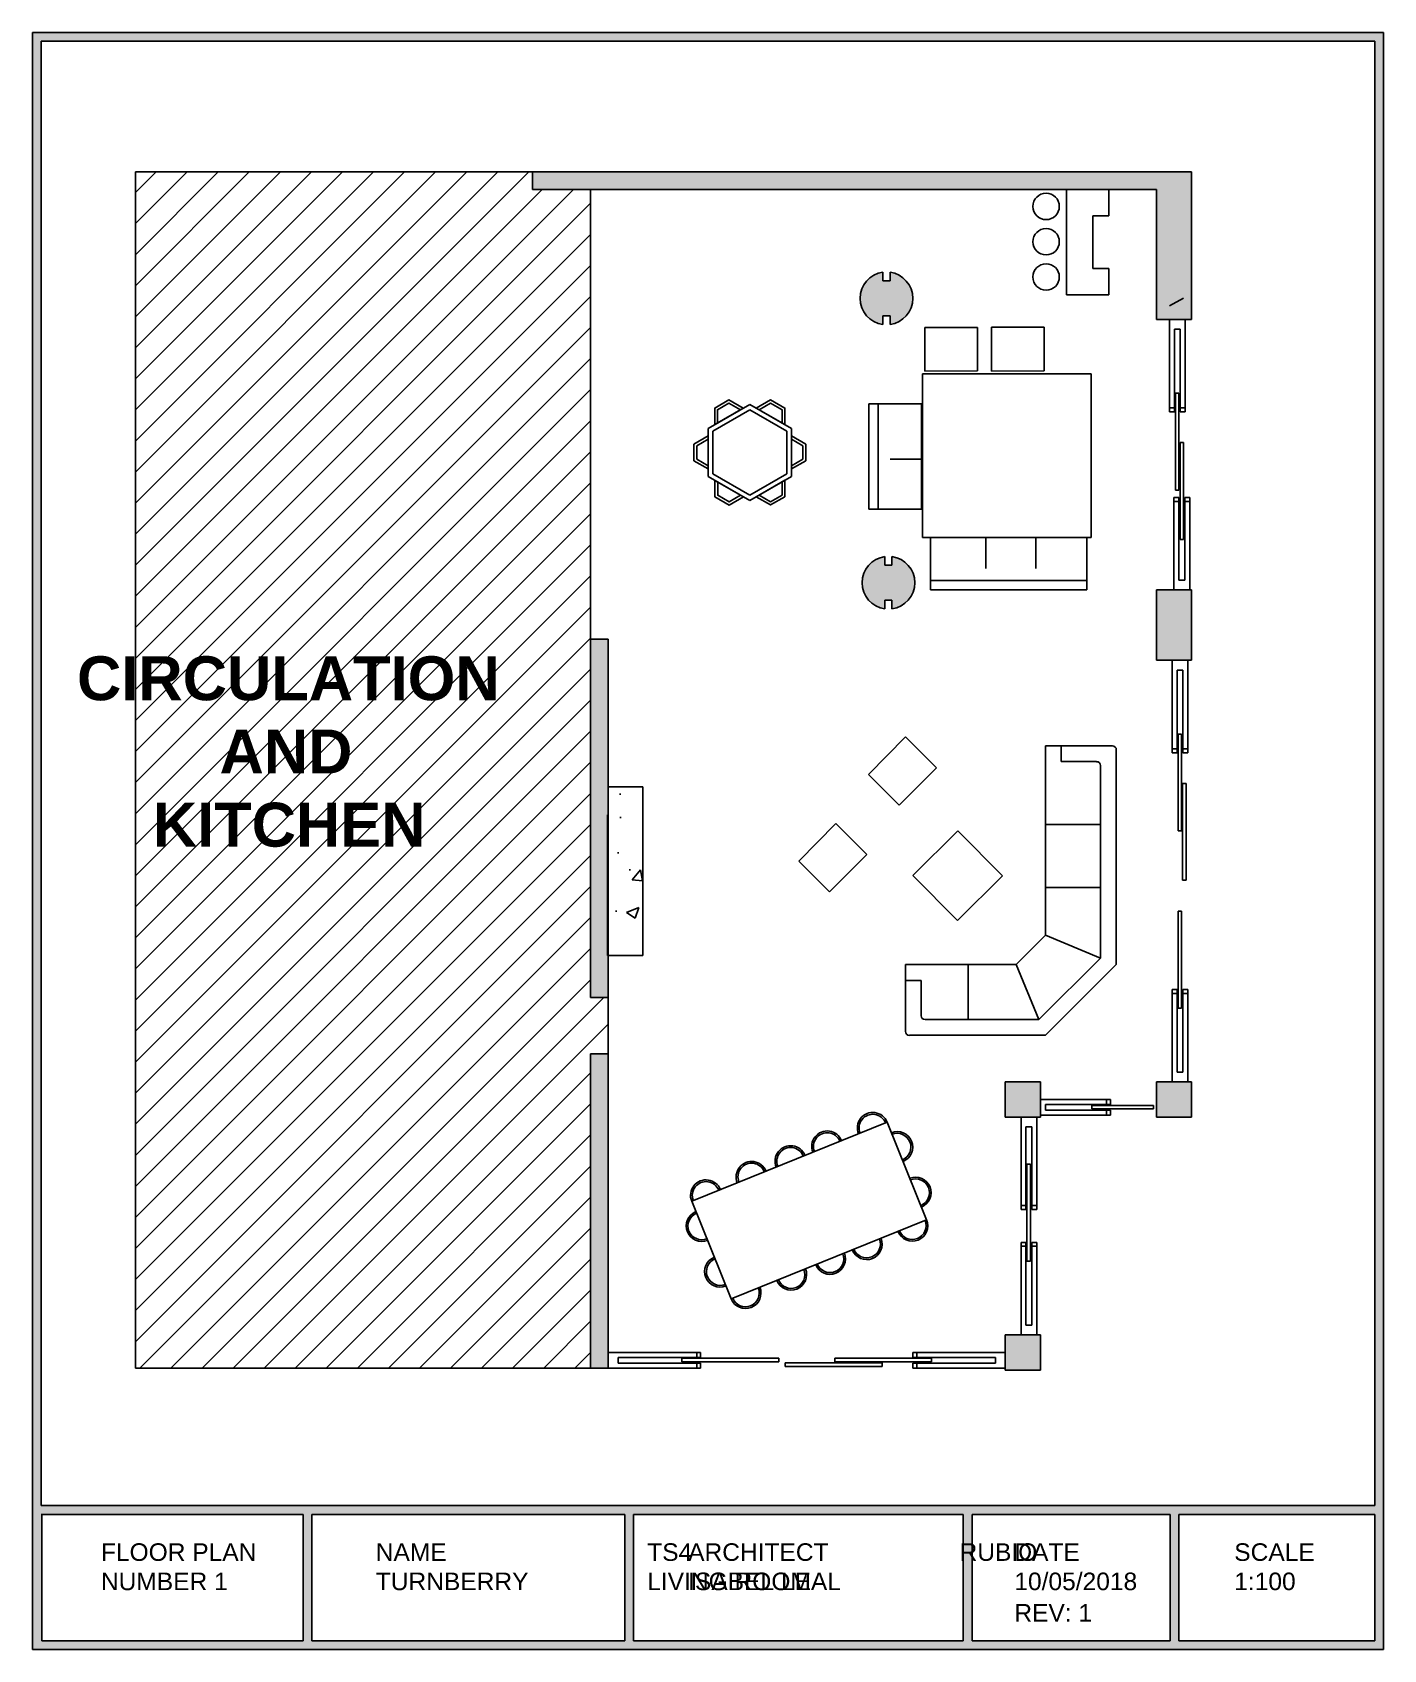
# Model space of a CAD drawing. Header units: inches. Extents: x 28 to 130, y -19 to 126.
# Drawn here: x 28.06 to 47.59, y -17.32 to 6.06 of the extents above; entities that cross this region are included whole.
import ezdxf

# ---------------------------------------------------------------- set-up
doc = ezdxf.new("R2010")
doc.units = ezdxf.units.IN
doc.header["$MEASUREMENT"] = 0
doc.layers.add('MUEBLES', color=8, linetype='Continuous')
doc.styles.add('Annotative', font='arial.ttf')
doc.styles.get("Standard").update_dxf_attribs({"font": 'arial.ttf'})

msp = doc.modelspace()

# ---------------------------------------------------------------- texts
at = {"ltscale": 0.25, "insert": (30.95778, -2.96213), "char_height": 0.635, "attachment_point": 1, "style": 'Annotative'}
msp.add_mtext_dynamic_manual_height_columns('\\pi-2.2517;{\\fArial|b1|i0|c0|p34;CIRCULATION \\P\\pi-0.19189;AND\\P\\pi-1.1557;KITCHEN}', width=1.4939265, gutter_width=50000, heights=[0], dxfattribs=at)
note = msp.add_mtext_dynamic_manual_height_columns('FLOOR PLAN\\P', width=2.6740577, gutter_width=1.25, heights=[0.67993, 0], dxfattribs=dict(insert=(29.05162, -15.78627), char_height=0.254, attachment_point=1))
for column, words in zip(note.columns.linked_columns, ['NUMBER 1']):
    column.text = words
note = msp.add_mtext_dynamic_manual_height_columns('NAME\\P', width=2.6740577, gutter_width=1.25, heights=[0.67993, 0], dxfattribs=dict(insert=(33.02468, -15.78627), char_height=0.254, attachment_point=1))
for column, words in zip(note.columns.linked_columns, ['TURNBERRY TS4 \\PLIVING ROOM']):
    column.text = words
note = msp.add_mtext_dynamic_manual_height_columns('ARCHITECT\\P', width=2.6740577, gutter_width=1.25, heights=[0.67993, 0], dxfattribs=dict(insert=(37.53981, -15.78627), char_height=0.254, attachment_point=1))
for column, words in zip(note.columns.linked_columns, ['ISABEL LEAL RUBIO']):
    column.text = words
note = msp.add_mtext_dynamic_manual_height_columns('DATE\\P', width=2.6740577, gutter_width=1.25, heights=[0.67993, 0], dxfattribs=dict(insert=(42.2556, -15.78627), char_height=0.254, attachment_point=1))
for column, words in zip(note.columns.linked_columns, ['10/05/2018 ']):
    column.text = words
note = msp.add_mtext_dynamic_manual_height_columns('SCALE\\P', width=2.6740577, gutter_width=1.25, heights=[0.67993, 0], dxfattribs=dict(insert=(45.43438, -15.78627), char_height=0.254, attachment_point=1))
for column, words in zip(note.columns.linked_columns, ['1:100']):
    column.text = words
at = {"insert": (42.2556, -16.66426), "char_height": 0.254, "attachment_point": 1}
msp.add_mtext_dynamic_manual_height_columns('REV: 1', width=2.6740577, gutter_width=1.25, heights=[0.67993], dxfattribs=at)

# ---------------------------------------------------------------- blocks, each defined once
blk = doc.blocks.new('DOOR 1')
at = {"linetype": 'Continuous'}
for p, q in [((0, 0), (0.881, 0)), ((0.844, 0), (0.844, -0.047)), ((0.881, 0), (0.881, -0.047)), ((0, -0.15), (0.881, -0.15)), ((0.094, -0.103), (0.094, -0.047)), ((0.094, -0.047), (0.881, -0.047)), ((0.094, -0.103), (0.881, -0.103)), ((0.703, -0.061), (1.626, -0.061)), ((0.703, -0.094), (0.703, -0.061)), ((1.626, -0.094), (0.703, -0.094)), ((0.844, -0.103), (0.844, -0.15)), ((0.881, -0.103), (0.881, -0.15)), ((1.626, -0.061), (1.626, -0.094))]:
    blk.add_line(p, q, dxfattribs=at)
blk = doc.blocks.new('11')
at = {"layer": 'MUEBLES', "color": 7}
for p, q in [((-0.628, 0), (-0.184, 0.444)), ((0.749, 0.444), (-0.184, 0.444)), ((0.721, 0.444), (1.165, 0.444)), ((1.19, 0.42), (1.19, 0)), ((-0.53, -0.041), (-0.143, 0.346)), ((-0.143, 0.346), (1.066, 0.346)), ((-0.143, 0.346), (0, 0)), ((0.301, 0.346), (0.301, 0)), ((0.301, 0), (0.301, 0.346)), ((0.696, 0), (0.696, 0.346)), ((1.091, 0.321), (1.091, 0.099)), ((-0.628, -0.855), (-0.628, 0)), ((-0.184, -0.184), (0, 0)), ((0.774, 0), (0, 0)), ((0.696, 0), (1.19, 0)), ((1.19, 0.099), (1.091, 0.099)), ((-0.53, -0.041), (-0.184, -0.184)), ((-0.53, -0.757), (-0.53, -0.041)), ((-0.184, -0.88), (-0.184, -0.184)), ((-0.184, -0.485), (-0.53, -0.485)), ((-0.505, -0.781), (-0.283, -0.781)), ((-0.283, -0.88), (-0.283, -0.781)), ((-0.604, -0.88), (-0.184, -0.88))]:
    blk.add_line(p, q, dxfattribs=at)
for centre, start, end in [((1.165, 0.42), 0, 90), ((1.066, 0.321), 0, 90), ((-0.505, -0.757), 180, 270), ((-0.604, -0.855), 180, 270)]:
    blk.add_arc(centre, 0.0247, start, end, dxfattribs=at)
blk = doc.blocks.new('5555')
for p, q in [((-0.9463, 1.1957), (-0.9463, 1.0431)), ((-0.664, 1.1957), (-0.9463, 1.1957)), ((-0.9463, 1.1957), (-0.9463, 0.9457)), ((-0.6463, 1.1957), (-0.9463, 1.1957)), ((-0.6463, 0.9489), (-0.6463, 1.1957)), ((-0.2857, 1.1959), (-0.5679, 1.1959)), ((-0.5679, 1.1959), (-0.5679, 0.9459)), ((-0.2679, 1.1959), (-0.5679, 1.1959)), ((-0.2679, 0.9491), (-0.2679, 1.1959)), ((-0.96, 0.9317), (-0.96, 0)), ((-0.96, 0.9317), (0, 0.9317)), ((-0.9463, 0.9457), (-0.6463, 0.9489)), ((-0.5679, 0.9459), (-0.2679, 0.9491)), ((0, 0.9317), (0, 0)), ((-1.2653, 0.1603), (-1.2653, 0.7603)), ((-1.2653, 0.7603), (-1.2128, 0.7603)), ((-1.2128, 0.7603), (-0.9653, 0.7603)), ((-1.2128, 0.1603), (-1.2128, 0.7603)), ((-0.9653, 0.7603), (-0.9653, 0.1603)), ((-0.9653, 0.4457), (-1.1441, 0.4457)), ((-1.2128, 0.1603), (-1.2653, 0.1603)), ((-1.2653, 0.1603), (-0.9653, 0.1603)), ((-0.96, 0), (-0.07, 0)), ((0, 0), (-0.96, 0)), ((-0.8868, 0), (-0.2868, 0)), ((-0.5998, 0.0016), (-0.5998, -0.1773)), ((-0.3144, -0.1773), (-0.3144, 0.0016)), ((-0.0244, 0.0016), (-0.0244, -0.2984)), ((-0.0244, -0.246), (-0.9144, -0.246)), ((-0.0244, -0.2984), (-0.9144, -0.2984))]:
    blk.add_line(p, q)

# ---------------------------------------------------------------- hatches: boundary and pattern name
h = msp.add_hatch(color=256)
h.dxf.hatch_style = 1
h.paths.add_polyline_path([(28.0605, 6.05911), (28.0605, -17.32393), (47.59391, -17.32393), (47.59391, -15.36822), (47.5928, 6.05911)])
h.paths.add_polyline_path([(47.4658, 5.93211), (47.4658, -15.24122), (46.70921, -15.24122), (28.94409, -15.24122), (28.1875, -15.24122), (28.1875, 5.93211)], flags=16)
h.paths.add_polyline_path([(44.8171, 4.04183), (44.8171, 1.90823), (44.72622, 1.90823), (44.72622, 0.57145), (44.65512, 0.57145), (44.65512, 1.76601), (44.56979, 1.76601), (44.56979, 0.57145), (44.49869, 0.57145), (44.49869, 1.90823), (44.3091, 1.90823), (44.3091, 3.78783), (36.1303, 3.78783), (36.1303, -2.71457), (36.3843, -2.71457), (36.3843, -7.89617), (36.3843, -8.70897), (36.3843, -13.02697), (37.72107, -13.02697), (37.72107, -13.09808), (36.52651, -13.09808), (36.52651, -13.1834), (37.72107, -13.1834), (37.72107, -13.25451), (36.3843, -13.25451), (36.1303, -13.25451), (29.54971, -13.25451), (29.54971, 4.04183), (36.5621, 4.04183)], flags=0)
h.paths.add_polyline_path([(44.72622, 0.57145), (44.65512, 0.57145), (44.65512, 1.76601), (44.56979, 1.76601), (44.56979, 0.57145), (44.49869, 0.57145), (44.49869, 0.62851), (44.56979, 0.62851), (44.56979, 1.76601), (44.65512, 1.76601), (44.65512, 0.62851), (44.72622, 0.62851)], flags=0)
h.paths.add_polyline_path([(44.69989, 0.12685), (44.69989, -1.2725), (44.65012, -1.2725), (44.65012, 0.12685)], flags=0)
h.paths.add_polyline_path([(44.79063, -0.6666), (44.79063, -2.00337), (44.8171, -2.00337), (44.8171, -3.01937), (44.76417, -3.01937), (44.76417, -4.35615), (44.69306, -4.35615), (44.69306, -3.16159), (44.60774, -3.16159), (44.60774, -4.35615), (44.53663, -4.35615), (44.53663, -3.01937), (44.3091, -3.01937), (44.3091, -2.00337), (44.5631, -2.00337), (44.5631, -0.6666), (44.63421, -0.6666), (44.63421, -1.86116), (44.71953, -1.86116), (44.71953, -0.6666)], flags=0)
h.paths.add_polyline_path([(40.8166, -2.02673, -1), (40.0546, -2.02673, -1)], flags=0)
h.paths.add_polyline_path([(44.76417, -4.35615), (44.69306, -4.35615), (44.69306, -3.16159), (44.60774, -3.16159), (44.60774, -4.35615), (44.53663, -4.35615), (44.53663, -4.29909), (44.60774, -4.29909), (44.60774, -3.16159), (44.69306, -3.16159), (44.69306, -4.29909), (44.76417, -4.29909)], flags=0)
h.paths.add_polyline_path([(44.73784, -4.80075), (44.73784, -6.2001), (44.68807, -6.2001), (44.68807, -4.80075)], flags=0)
h.paths.add_polyline_path([(44.67173, -6.64946), (44.67173, -8.0488), (44.62196, -8.0488), (44.62196, -6.64946)], flags=0)
h.paths.add_polyline_path([(42.6327, -9.11537), (42.6327, -9.36937), (43.64378, -9.36937), (43.64378, -9.44048), (42.70595, -9.44048), (42.70595, -9.5258), (43.64378, -9.5258), (43.64378, -9.59691), (42.6327, -9.59691), (42.6327, -9.62337), (42.57977, -9.62337), (42.57977, -10.96015), (42.50866, -10.96015), (42.50866, -9.76559), (42.42334, -9.76559), (42.42334, -10.96015), (42.35223, -10.96015), (42.35223, -9.62337), (42.1247, -9.62337), (42.1247, -9.11537)], flags=0)
h.paths.add_polyline_path([(44.26732, -9.4547), (44.26732, -9.50447), (43.37358, -9.50447), (43.37358, -9.4547)], flags=0)
h.paths.add_polyline_path([(42.48733, -10.30706), (42.48733, -11.7064), (42.43756, -11.7064), (42.43756, -10.30706)], flags=0)
h.paths.add_polyline_path([(40.84498, -13.02697), (40.84498, -13.09808), (41.98249, -13.09808), (41.98249, -13.1834), (40.84498, -13.1834), (40.84498, -13.25451), (40.78793, -13.25451), (40.78793, -13.1834), (41.98249, -13.1834), (41.98249, -13.09808), (40.78793, -13.09808), (40.78793, -13.02697)], flags=0)
h.paths.add_polyline_path([(40.34332, -13.17841), (40.34332, -13.22818), (38.94398, -13.22818), (38.94398, -13.17841)], flags=0)
h.paths.add_polyline_path([(38.85022, -13.1123), (38.85022, -13.16207), (37.45087, -13.16207), (37.45087, -13.1123)], flags=0)
h.paths.add_polyline_path([(46.70921, -15.36822), (47.46691, -15.36822), (47.46691, -17.19693), (44.63542, -17.19693), (44.63542, -15.36822)], flags=16)
h.paths.add_polyline_path([(44.50842, -15.36822), (44.50842, -17.19693), (41.64399, -17.19693), (41.64399, -15.36822)], flags=16)
h.paths.add_polyline_path([(41.51699, -15.36822), (41.51699, -17.19693), (36.74973, -17.19693), (36.74973, -15.36822)], flags=16)
h.paths.add_polyline_path([(36.62273, -15.36822), (36.62273, -17.19693), (32.10212, -17.19693), (32.10212, -15.36822)], flags=16)
h.paths.add_polyline_path([(31.97512, -15.36822), (31.97512, -17.19693), (28.19526, -17.19693), (28.19526, -15.36822), (28.94409, -15.36822)], flags=16)
h.paths.add_polyline_path([(46.05941, -2.2669), (47.27171, -2.2669), (47.27171, -1.74348), (46.05941, -1.74348)], flags=8)
h.paths.add_polyline_path([(43.58525, -11.81515), (43.58525, -10.60285), (43.06183, -10.60285), (43.06183, -11.81515)], flags=8)
h.paths.add_polyline_path([(38.65164, -14.27723), (39.86394, -14.27723), (39.86394, -13.75381), (38.65164, -13.75381)], flags=8)
h.paths.add_polyline_path([(37.61449, -11.48495), (37.61449, -10.27265), (37.09107, -10.27265), (37.09107, -11.48495)], flags=8)
h.paths.add_polyline_path([(37.61449, -5.90823), (37.61449, -4.69593), (37.09107, -4.69593), (37.09107, -5.90823)], flags=8)
h.paths.add_polyline_path([(37.59938, -8.61508), (38.81168, -8.61508), (38.81168, -8.09166), (37.59938, -8.09166)], flags=8)
h.paths.add_polyline_path([(39.19549, 4.87559), (40.40779, 4.87559), (40.40779, 5.39901), (39.19549, 5.39901)], flags=8)
h.paths.add_polyline_path([(29.65559, -6.08219), (36.08356, -6.08219), (36.08356, -2.64614), (29.65559, -2.64614)], flags=8)
h = msp.add_hatch()
h.set_pattern_fill('ANSI31', color=256, scale=2.54)
h.set_pattern_definition([(45, (-32.552, -32.76566), (-0.2245064, 0.2245064), [])])
h.paths.add_polyline_path([(29.54971, -13.25451), (36.1303, -13.25451), (36.1303, -8.70897), (36.3843, -8.70897), (36.3843, -7.89617), (36.1303, -7.89617), (36.1303, -2.71457), (36.1303, 3.78783), (35.2921, 3.78783), (35.2921, 4.04183), (29.54971, 4.04183)])
h = msp.add_hatch(color=256)
h.dxf.hatch_style = 1
h.paths.add_polyline_path([(44.8171, 4.04183), (36.5621, 4.04183), (35.2921, 4.04183), (35.2921, 3.78783), (36.1303, 3.78783), (44.3091, 3.78783), (44.3091, 1.90823), (44.8171, 1.90823)])
h.paths.add_polyline_path([(36.3843, -2.71457), (36.1303, -2.71457), (36.1303, -7.89617), (36.3843, -7.89617)])
h.paths.add_polyline_path([(36.3843, -8.70897), (36.1303, -8.70897), (36.1303, -13.25451), (36.3843, -13.25451)])
h.paths.add_polyline_path([(42.6327, -9.11537), (42.1247, -9.11537), (42.1247, -9.62337), (42.6327, -9.62337)])
h.paths.add_polyline_path([(44.8171, -9.11537), (44.3091, -9.11537), (44.3091, -9.62337), (44.8171, -9.62337)])
h.paths.add_polyline_path([(42.6327, -12.77297), (42.1247, -12.77297), (42.1247, -13.28097), (42.6327, -13.28097)])
h.paths.add_polyline_path([(44.8171, -2.00337), (44.79063, -2.00337), (44.3091, -2.00337), (44.3091, -3.01937), (44.8171, -3.01937)])
h.paths.add_polyline_path([(40.4864, -1.52077), (40.4864, -1.64437), (40.3848, -1.64437), (40.3848, -1.52077, 0.87447463), (40.3848, -2.27597), (40.3848, -2.15237), (40.4356, -2.15237), (40.4864, -2.15237), (40.4864, -2.27597, 0.87447463)])
h.paths.add_polyline_path([(40.45812, 2.59062), (40.45812, 2.46703), (40.35652, 2.46703), (40.35652, 2.59062, 0.87447463), (40.35652, 1.83543), (40.35652, 1.95903), (40.40732, 1.95903), (40.45812, 1.95903), (40.45812, 1.83543, 0.87447463)])
h = msp.add_hatch()
h.set_pattern_fill('AR-CONC', color=256, scale=0.254)
h.set_pattern_definition([(50, (32.9062, -34.0587), (1.82184, -0.15939), [0.1905, -2.0955]), (355, (32.9062, -34.0587), (-0.35243, 1.91057), [0.1524, -1.6764]), (100.4514, (33.058, -34.072), (1.46941, 1.75118), [0.1619, -1.7809]), (46.184, (32.9062, -33.5507), (2.7108, -0.42042), [0.28575, -3.14325]), (96.636, (33.132, -33.5858), (2.37404, 2.47426), [0.24285, -2.67135]), (351.184, (32.9062, -33.5507), (2.37404, 2.47426), [0.2286, -2.5146]), (21, (33.1602, -33.6777), (1.516144, -1.02265), [0.1905, -2.0955]), (326, (33.1602, -33.6777), (0.61802, 1.84188), [0.1524, -1.6764]), (71.4514, (33.2866, -33.763), (2.13416, 0.81923), [0.1619, -1.7809]), (37.5, (32.9062, -34.05874), (0.030886, 0.84555), [0, -1.65608, 0, -1.7018, 0, -1.68275]), (7.5, (32.9062, -34.0587), (0.668197, 1.001806), [0, -0.97028, 0, -1.61798, 0, -0.64135]), (327.5, (32.3398, -34.05874), (1.355909, -0.05729), [0, -0.635, 0, -1.9812, 0, -2.6289]), (317.5, (32.0858, -34.0587), (1.481293, 0.254267), [0, -0.8255, 0, -1.31572, 0, -1.8669])])
h.paths.add_polyline_path([(36.8846, -4.84937), (36.3766, -4.84937), (36.3766, -7.28777), (36.8338, -7.28777), (36.8846, -7.28777)])

# ---------------------------------------------------------------- linework, layer by layer
for p, q in [((28.0605, 6.05911), (28.0605, -17.32393)), ((28.0605, 6.05911), (47.5928, 6.05911)), ((28.1875, 5.93211), (28.1875, -15.24122)), ((28.1875, 5.93211), (47.4658, 5.93211)), ((47.4658, 5.93211), (47.4658, -15.24122)), ((47.5928, 6.05911), (47.5928, -15.36822)), ((36.5621, 4.04183), (29.54971, 4.04183)), ((29.54971, 4.04183), (29.54971, -13.25451)), ((35.2921, 3.78783), (35.2921, 4.04183)), ((35.2921, 3.78783), (35.2921, 4.04183)), ((36.5621, 4.04183), (44.8171, 4.04183)), ((44.8171, 4.04183), (44.8171, 3.78783)), ((44.8171, 4.04183), (44.8171, 1.90823)), ((44.3091, 3.78783), (35.2921, 3.78783)), ((44.3091, 3.78783), (35.2921, 3.78783)), ((36.1303, 3.78783), (35.2921, 3.78783)), ((36.1303, -2.71457), (36.1303, 3.78783)), ((44.3091, 3.78783), (36.5621, 3.78783)), ((43.00964, 2.26383), (43.00964, 3.78783)), ((43.00964, 3.78783), (43.61924, 3.78783)), ((43.61924, 3.40683), (43.61924, 3.78783)), ((44.3091, 1.90823), (44.3091, 3.78783)), ((44.3091, 1.90823), (44.3091, 3.78783)), ((44.8171, 3.78783), (44.8171, 1.90823)), ((43.39064, 2.64483), (43.39064, 3.40683)), ((43.39064, 3.40683), (43.61924, 3.40683)), ((40.35652, 2.59062), (40.35652, 2.46703)), ((40.45812, 2.46703), (40.45812, 2.59062)), ((43.39064, 2.64483), (43.61924, 2.64483)), ((43.61924, 2.64483), (43.61924, 2.26383)), ((40.35652, 2.46703), (40.45812, 2.46703)), ((44.3091, 2.51783), (44.3091, 1.90823)), ((43.00964, 2.26383), (43.61924, 2.26383)), ((44.699, 2.21701), (44.49968, 2.10507)), ((40.40732, 1.95903), (40.35652, 1.95903)), ((40.35652, 1.95903), (40.35652, 1.83543)), ((40.45812, 1.95903), (40.40732, 1.95903)), ((40.45812, 1.83543), (40.45812, 1.95903)), ((44.8171, 1.90823), (44.3091, 1.90823)), ((44.8171, 1.90823), (44.3091, 1.90823)), ((38.43094, 0.6804), (37.82881, 0.33276)), ((38.43094, 0.60186), (37.89683, 0.29349)), ((37.92366, 0.38752), (38.33608, 0.62563)), ((39.03307, 0.33276), (38.43094, 0.6804)), ((38.96505, 0.29349), (38.43094, 0.60186)), ((38.52579, 0.62563), (38.93821, 0.38752)), ((37.82881, 0.33276), (37.82881, -0.36252)), ((37.89683, 0.29349), (37.89683, -0.32325)), ((38.96505, -0.32325), (38.96505, 0.29349)), ((39.03307, -0.36252), (39.03307, 0.33276)), ((37.82881, 0.22323), (37.6226, 0.10417)), ((37.6226, 0.10417), (37.6226, -0.13394)), ((37.82881, 0.1761), (37.66341, 0.08061)), ((37.66341, 0.08061), (37.66341, -0.11038)), ((37.82881, -0.25299), (37.82881, 0.22323)), ((39.03307, 0.22323), (39.03307, -0.25299)), ((44.65012, -1.2725), (44.65012, 0.12685)), ((44.65012, 0.12685), (44.69989, 0.12685)), ((44.69989, 0.12685), (44.69989, -1.2725)), ((37.6226, -0.13394), (37.82881, -0.25299)), ((37.66341, -0.11038), (37.82881, -0.20587)), ((37.82881, -0.36252), (38.43094, -0.71016)), ((37.89683, -0.32325), (38.43094, -0.63162)), ((38.34021, -0.65778), (37.92779, -0.41967)), ((38.43094, -0.63162), (38.96505, -0.32325)), ((38.43094, -0.71016), (39.03307, -0.36252)), ((38.93821, -0.41729), (38.52579, -0.6554)), ((44.5631, -2.00337), (44.5631, -0.6666)), ((44.63421, -0.6666), (44.5631, -0.6666)), ((44.63421, -1.86116), (44.63421, -0.6666)), ((44.71953, -1.86116), (44.71953, -0.6666)), ((44.79063, -0.6666), (44.71953, -0.6666)), ((44.79063, -2.00337), (44.79063, -0.6666)), ((44.5631, -0.72366), (44.63421, -0.72366)), ((44.71953, -0.72366), (44.79063, -0.72366)), ((41.04388, -2.00139), (41.04388, -1.23939)), ((44.69989, -1.2725), (44.65012, -1.2725)), ((40.3848, -1.52077), (40.3848, -1.64437)), ((40.4864, -1.64437), (40.4864, -1.52077)), ((40.3848, -1.64437), (40.4864, -1.64437)), ((44.71953, -1.86116), (44.63421, -1.86116)), ((44.3091, -3.01937), (44.3091, -2.00337)), ((44.3091, -2.00337), (44.8171, -2.00337)), ((44.8171, -2.00337), (44.8171, -3.01937)), ((40.4356, -2.15237), (40.3848, -2.15237)), ((40.3848, -2.15237), (40.3848, -2.27597)), ((40.4864, -2.15237), (40.4356, -2.15237)), ((40.4864, -2.27597), (40.4864, -2.15237)), ((36.1303, -7.89617), (36.1303, -2.71457)), ((36.1303, -2.71457), (36.3843, -2.71457)), ((36.3843, -2.71457), (36.3843, -7.89617)), ((44.8171, -3.01937), (44.3091, -3.01937)), ((40.67994, -4.12704), (40.14696, -4.67163)), ((41.12895, -4.57606), (40.67994, -4.12704)), ((41.12895, -4.57606), (40.85489, -4.30199)), ((40.14696, -4.67163), (40.59017, -5.11484)), ((40.59017, -5.11484), (41.12895, -4.57606)), ((40.62204, -5.08298), (41.12895, -4.57606)), ((36.8846, -4.84937), (36.3843, -4.84937)), ((36.8846, -7.28777), (36.8846, -4.84937)), ((44.68807, -6.2001), (44.68807, -4.80075)), ((44.68807, -4.80075), (44.73784, -4.80075)), ((44.73784, -4.80075), (44.73784, -6.2001)), ((36.3766, -7.28777), (36.3766, -5.25577)), ((36.8846, -5.25577), (36.8846, -7.28777)), ((36.8846, -7.28777), (36.8846, -5.25577)), ((39.67539, -5.37817), (39.14241, -5.92276)), ((40.1244, -5.82719), (39.67539, -5.37817)), ((41.43692, -5.48659), (40.78903, -6.13186)), ((41.43692, -5.48659), (42.08218, -6.13448)), ((39.58562, -6.36597), (40.1244, -5.82719)), ((39.61748, -6.3341), (40.1244, -5.82719)), ((39.14241, -5.92276), (39.58562, -6.36597)), ((39.58562, -6.36597), (40.00913, -5.94245)), ((40.78903, -6.13186), (41.43429, -6.77975)), ((42.08218, -6.13448), (41.43429, -6.77975)), ((44.73784, -6.2001), (44.68807, -6.2001)), ((36.8338, -7.28777), (36.3766, -7.28777)), ((36.8846, -7.28777), (36.8338, -7.28777)), ((36.3843, -7.89617), (36.1303, -7.89617)), ((36.3843, -8.70897), (36.3843, -7.89617)), ((36.3843, -8.70897), (36.1303, -8.70897)), ((36.1303, -8.70897), (36.1303, -13.25451)), ((36.3843, -13.25451), (36.3843, -8.70897)), ((42.6327, -9.11537), (42.1247, -9.11537)), ((42.1247, -9.11537), (42.1247, -9.62337)), ((42.6327, -9.62337), (42.6327, -9.11537)), ((44.3091, -9.11537), (44.3091, -9.62337)), ((44.8171, -9.11537), (44.3091, -9.11537)), ((44.8171, -9.62337), (44.8171, -9.11537)), ((42.6327, -9.36937), (43.64378, -9.36937)), ((42.70595, -9.44048), (43.64378, -9.44048)), ((42.70595, -9.44048), (42.70595, -9.5258)), ((42.70595, -9.5258), (43.64378, -9.5258)), ((44.26732, -9.4547), (43.37358, -9.4547)), ((43.37358, -9.4547), (43.37358, -9.50447)), ((43.37358, -9.50447), (44.26732, -9.50447)), ((43.58673, -9.44048), (43.58673, -9.36937)), ((43.58673, -9.59691), (43.58673, -9.5258)), ((43.64378, -9.44048), (43.64378, -9.36937)), ((43.64378, -9.59691), (43.64378, -9.5258)), ((44.26732, -9.50447), (44.26732, -9.4547)), ((37.59111, -10.83919), (40.41731, -9.69773)), ((40.41731, -9.69773), (40.98804, -11.11083)), ((42.1247, -9.62337), (42.6327, -9.62337)), ((42.35223, -9.62337), (42.35223, -10.96015)), ((42.42334, -9.76559), (42.42334, -10.96015)), ((42.42334, -9.76559), (42.50866, -9.76559)), ((42.50866, -9.76559), (42.50866, -10.96015)), ((42.57977, -9.62337), (42.57977, -10.96015)), ((42.6327, -9.59691), (43.64378, -9.59691)), ((44.3091, -9.62337), (44.8171, -9.62337)), ((38.16184, -12.25229), (37.59111, -10.83919)), ((42.42334, -10.90309), (42.35223, -10.90309)), ((42.42334, -10.96015), (42.35223, -10.96015)), ((42.57977, -10.90309), (42.50866, -10.90309)), ((42.57977, -10.96015), (42.50866, -10.96015)), ((40.98804, -11.11083), (38.16184, -12.25229)), ((42.1247, -13.28097), (42.1247, -12.77297)), ((42.1247, -12.77297), (42.6327, -12.77297)), ((42.6327, -12.77297), (42.6327, -13.28097)), ((29.54971, -13.25451), (36.1303, -13.25451)), ((36.3843, -13.25451), (36.1303, -13.25451)), ((38.94398, -13.17841), (40.34332, -13.17841)), ((38.94398, -13.22818), (38.94398, -13.17841)), ((40.34332, -13.22818), (38.94398, -13.22818)), ((40.34332, -13.17841), (40.34332, -13.22818)), ((42.6327, -13.28097), (42.1247, -13.28097)), ((28.1875, -15.24122), (28.94409, -15.24122)), ((28.1875, -15.36822), (28.94409, -15.36822)), ((28.19526, -17.19693), (28.19526, -15.36822)), ((28.94409, -15.24122), (46.70921, -15.24122)), ((28.94409, -15.36822), (31.97512, -15.36822)), ((31.97512, -15.36822), (31.97512, -17.19693)), ((32.10212, -15.36822), (36.62273, -15.36822)), ((32.10212, -15.36822), (32.10212, -17.19693)), ((36.62273, -15.36822), (36.62273, -17.19693)), ((36.74973, -15.36822), (41.51699, -15.36822)), ((36.74973, -15.36822), (36.74973, -17.19693)), ((41.51699, -15.36822), (41.51699, -17.19693)), ((41.64399, -15.36822), (44.50842, -15.36822)), ((41.64399, -15.36822), (41.64399, -17.19693)), ((44.50842, -15.36822), (44.50842, -17.19693)), ((44.63542, -15.36822), (46.70921, -15.36822)), ((44.63542, -15.36822), (44.63542, -17.19693)), ((47.4658, -15.24122), (46.70921, -15.24122)), ((47.4658, -15.36822), (46.70921, -15.36822)), ((47.46691, -15.36822), (47.46691, -17.19693)), ((47.59391, -15.36822), (47.59391, -17.32393)), ((28.19526, -17.19693), (31.97512, -17.19693)), ((32.10212, -17.19693), (36.62273, -17.19693)), ((36.74973, -17.19693), (41.51699, -17.19693)), ((41.64399, -17.19693), (44.50842, -17.19693)), ((44.63542, -17.19693), (47.46691, -17.19693)), ((28.0605, -17.32393), (47.59391, -17.32393))]:
    msp.add_line(p, q)
for points in [[(38.33608, 0.62563), (38.12987, 0.74469), (37.92366, 0.62563), (37.92366, 0.38752)], [(38.93821, 0.38752), (38.93821, 0.62563), (38.732, 0.74469), (38.52579, 0.62563)], [(38.29527, 0.60207), (38.12987, 0.69756), (37.96447, 0.60207), (37.96447, 0.41108)], [(38.8974, 0.41108), (38.8974, 0.60207), (38.732, 0.69756), (38.5666, 0.60207)], [(39.03307, -0.25299), (39.23928, -0.13394), (39.23928, 0.10417), (39.03307, 0.22323)], [(39.03307, -0.20587), (39.19847, -0.11038), (39.19847, 0.08061), (39.03307, 0.1761)], [(37.92779, -0.41967), (37.92779, -0.65778), (38.134, -0.77684), (38.34021, -0.65778)], [(37.9686, -0.44323), (37.9686, -0.63422), (38.134, -0.72971), (38.2994, -0.63422)], [(38.52579, -0.6554), (38.732, -0.77445), (38.93821, -0.6554), (38.93821, -0.41729)], [(38.5666, -0.63184), (38.732, -0.72733), (38.8974, -0.63184), (38.8974, -0.44085)]]:
    msp.add_lwpolyline(points)
for centre in [(42.7144, 3.54269), (42.7144, 3.03233), (42.7144, 2.52197)]:
    msp.add_circle(centre, 0.19139)
for centre, radius, start, end in [((40.40732, 2.21303), 0.381, 97.662256, 262.337744), ((40.40732, 2.21303), 0.381, 277.662256, 82.337744), ((40.4356, -1.89837), 0.381, 97.662256, 262.337744), ((40.4356, -1.89837), 0.381, 277.662256, 82.337744), ((40.20978, -9.78155), 0.22381, 21.993094, 201.993094), ((40.20978, -9.78155), 0.19841, 21.993094, 201.993094), ((39.02084, -10.26174), 0.22381, 21.993094, 201.993094), ((39.55033, -10.04789), 0.22381, 21.993094, 201.993094), ((39.55033, -10.04789), 0.19841, 21.993094, 201.993094), ((40.56255, -10.05735), 0.22381, 291.993094, 111.993094), ((40.56255, -10.05735), 0.19841, 291.993094, 111.993094), ((38.45808, -10.48903), 0.22381, 21.993094, 201.993094), ((39.02084, -10.26174), 0.19841, 21.993094, 201.993094), ((38.45808, -10.48903), 0.19841, 21.993094, 201.993094), ((40.82889, -10.7168), 0.22381, 291.993094, 111.993094), ((40.82889, -10.7168), 0.19841, 291.993094, 111.993094), ((37.79864, -10.75538), 0.22381, 21.993094, 201.993094), ((37.79864, -10.75538), 0.19841, 21.993094, 201.993094), ((37.73636, -11.19881), 0.22381, 111.993094, 291.993094), ((37.73636, -11.19881), 0.19841, 111.993094, 291.993094), ((40.78051, -11.19465), 0.22381, 201.993094, 21.993094), ((40.78051, -11.19465), 0.19841, 201.993094, 21.993094), ((40.12106, -11.46099), 0.22381, 201.993094, 21.993094), ((40.12106, -11.46099), 0.19841, 201.993094, 21.993094), ((38.0027, -11.85826), 0.22381, 111.993094, 291.993094), ((38.0027, -11.85826), 0.19841, 111.993094, 291.993094), ((39.59157, -11.67484), 0.22381, 201.993094, 21.993094), ((39.59157, -11.67484), 0.19841, 201.993094, 21.993094), ((39.02881, -11.90213), 0.22381, 201.993094, 21.993094), ((39.02881, -11.90213), 0.19841, 201.993094, 21.993094), ((38.36937, -12.16847), 0.22381, 201.993094, 21.993094), ((38.36937, -12.16847), 0.19841, 201.993094, 21.993094)]:
    msp.add_arc(centre, radius, start, end)

# ---------------------------------------------------------------- block references
at = {"yscale": 1.516894010319173, "zscale": 1.516894010319173}
for p, xscale, rotation in [((44.72622, 1.90823), 1.516894010319173, 270), ((44.76417, -3.01937), 1.516894010319173, 270), ((44.76417, -9.11537), -1.516894010319173, 270), ((42.57977, -12.77297), -1.516894010319173, 270), ((36.3843, -13.25451), -1.516894010319173, 180), ((42.1247, -13.25451), 1.516894010319173, 180)]:
    msp.add_blockref('DOOR 1', p, dxfattribs=dict(at, xscale=xscale, rotation=rotation))
at = {"xscale": 2.540000000000008, "yscale": 2.540000000000008, "zscale": 2.540000000000008}
msp.add_blockref('5555', (43.36651, -1.24338), dxfattribs=at)
at = {"color": 1, "xscale": -2.301419887266113, "yscale": 2.301419887266113, "zscale": 2.301419887266113, "rotation": 269.9999999999386}
msp.add_blockref('11', (42.7062, -6.99578), dxfattribs=at)

msp.set_redraw_order([(e.dxf.handle, doc.entitydb.next_handle()) for e in msp.query("TEXT MTEXT ATTDEF DIMENSION ARC_DIMENSION")])  # texts and dimensions are drawn at this point

doc.saveas('drawing.dxf')
